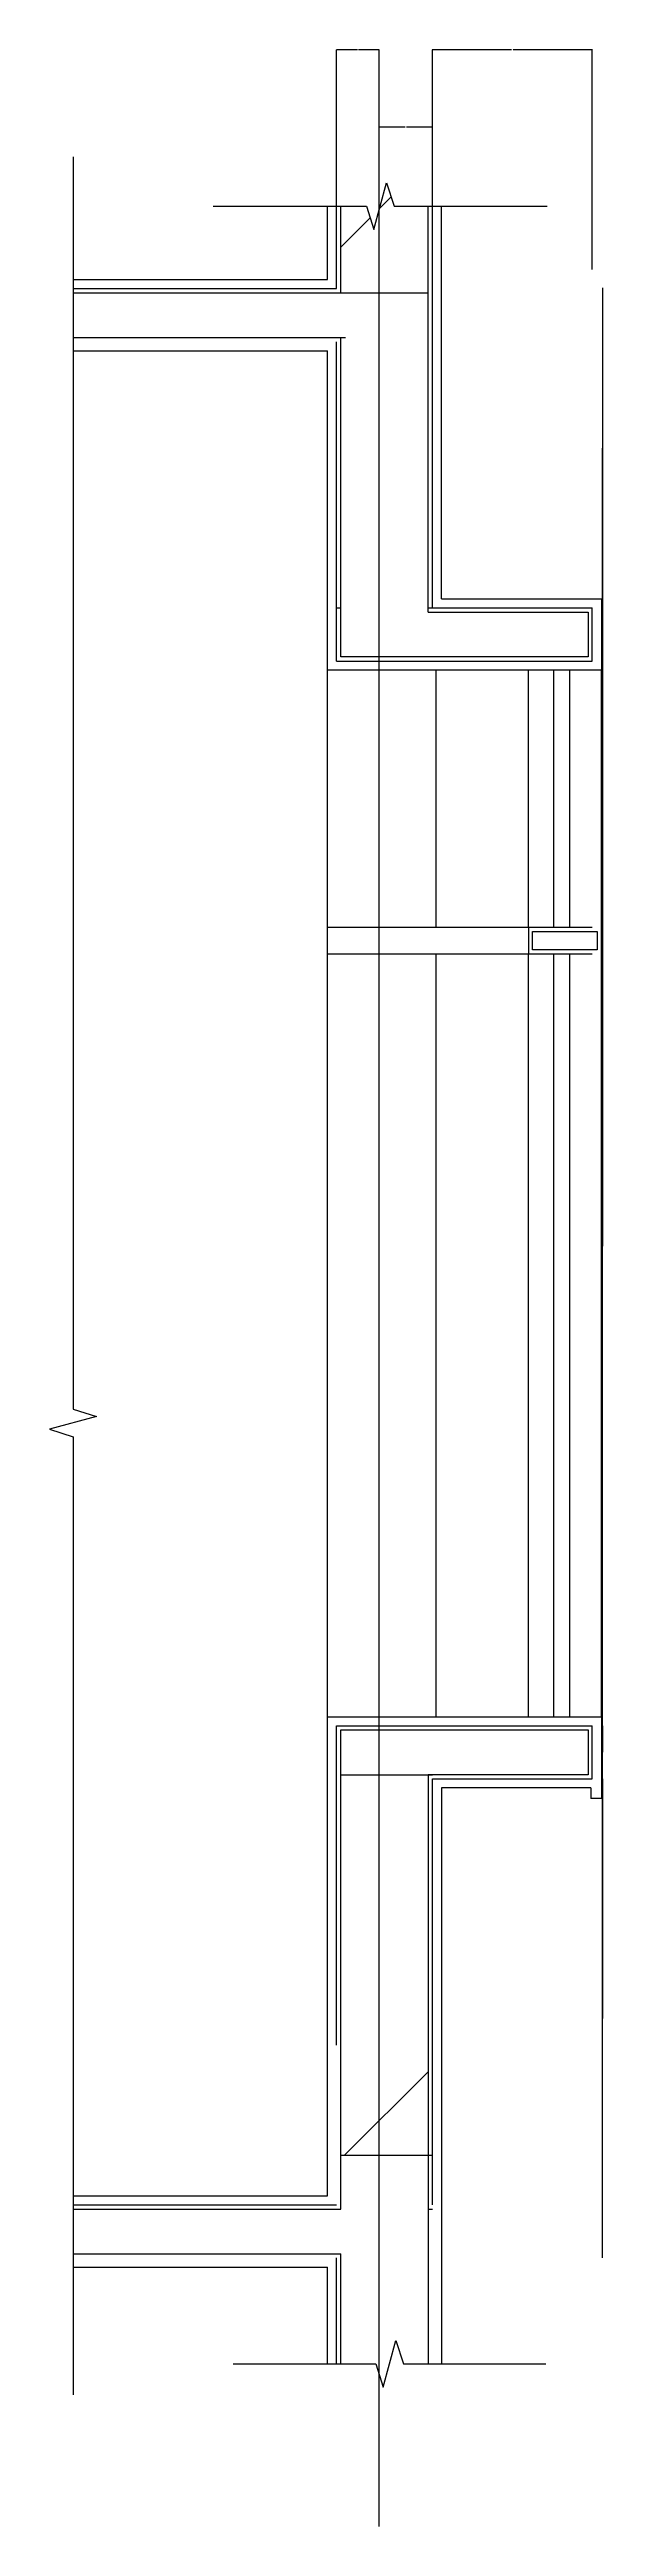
# Model space of a CAD drawing. Header units: metres. Extents: x -3162 to 6352, y -3306 to 1625.
# Drawn here: x -3162 to -2123, y -3306 to 1348 of the extents above; entities that cross this region are included whole.
import ezdxf

# ---------------------------------------------------------------- set-up
doc = ezdxf.new("R2010")
doc.units = ezdxf.units.M
for name, color, linetype in [('LM', 141, 'Continuous'), ('OTHER', 7, 'Continuous'), ('PUB_DIM', 3, 'Continuous'), ('PUB_WALL', 7, 'Continuous'), ('S_DOTE', 1, 'Continuous'), ('S_WALL', 7, 'Continuous')]:
    doc.layers.add(name, color=color, linetype=linetype)
doc.dimstyles.get("Standard").update_dxf_attribs({"dimtxt": 2.5, "dimasz": 2.5, "dimexe": 1.25, "dimexo": 0.625, "dimtad": 1, "dimcen": 2.5, "dimazin": 3, "dimtfac": 1, "dimtmove": 0, "dimatfit": 3})

# ---------------------------------------------------------------- blocks, each defined once
blk = doc.blocks.new('*D4')
for p, q in [((-2124.23, 298.47), (-2124.23, 248.47)), ((-2124.48, 248.47), (-2124.73, 248.47)), ((-2124.23, 198.47), (-2124.23, 248.47)), ((-2124.23, 248.47), (-2124.23, 248.47)), ((-2123.98, 248.47), (-2123.73, 248.47))]:
    blk.add_line(p, q)
at = {"layer": 'Defpoints'}
for p in [(-2124.23, 298.47), (-2124.23, 248.47), (-2124.23, 198.47)]:
    blk.add_point(p, dxfattribs=at)
at = {"layer": 'PUB_DIM', "insert": (-2124.23, 249.595), "char_height": 1, "attachment_point": 5}
blk.add_mtext('0', dxfattribs=at)
blk = doc.blocks.new('*D5')
for p, q in [((-2124.23, -1801.53), (-2124.23, -1851.53)), ((-2124.48, -1851.53), (-2124.73, -1851.53)), ((-2124.23, -1901.53), (-2124.23, -1851.53)), ((-2124.23, -1851.53), (-2124.23, -1851.53)), ((-2123.98, -1851.53), (-2123.73, -1851.53))]:
    blk.add_line(p, q)
at = {"layer": 'Defpoints'}
for p in [(-2124.23, -1801.53), (-2124.23, -1851.53), (-2124.23, -1901.53)]:
    blk.add_point(p, dxfattribs=at)
at = {"layer": 'PUB_DIM', "insert": (-2124.23, -1850.405), "char_height": 1, "attachment_point": 5}
blk.add_mtext('0', dxfattribs=at)
blk = doc.blocks.new('*D6')
for p, q in [((-2124.23, 900), (-2124.23, -900.77)), ((-2124.48, -900.77), (-2124.73, -900.77)), ((-2124.23, -2701.53), (-2124.23, -900.77)), ((-2124.23, -900.77), (-2124.23, -900.77)), ((-2123.98, -900.77), (-2123.73, -900.77))]:
    blk.add_line(p, q)
at = {"layer": 'Defpoints'}
for p in [(-2124.23, 900), (-2124.23, -900.77), (-2124.23, -2701.53)]:
    blk.add_point(p, dxfattribs=at)
at = {"layer": 'PUB_DIM', "insert": (-2124.23, -899.645), "char_height": 1, "attachment_point": 5}
blk.add_mtext('3500', dxfattribs=at)
blk = doc.blocks.new('*D8')
for p, q in [((-2295.13, 1346.97), (-2443.88, 1346.97)), ((-2443.63, 934.62), (-2443.63, 1346.97)), ((-2143.38, 1346.97), (-2292.13, 1346.97)), ((-2143.63, 934.62), (-2143.63, 1346.97))]:
    blk.add_line(p, q)
at = {"layer": 'Defpoints'}
for p in [(-2143.63, 1346.97), (-2443.63, 934.62), (-2143.63, 934.62)]:
    blk.add_point(p, dxfattribs=at)
at = {"layer": 'PUB_DIM', "insert": (-2293.63, 1346.97), "char_height": 1, "attachment_point": 5}
blk.add_mtext('300', dxfattribs=at)
blk = doc.blocks.new('*D9')
for p, q in [((-2495.13, 1201.81), (-2543.88, 1201.81)), ((-2543.63, 934.62), (-2543.63, 1201.81)), ((-2443.38, 1201.81), (-2492.13, 1201.81)), ((-2443.63, 934.62), (-2443.63, 1201.81))]:
    blk.add_line(p, q)
at = {"layer": 'Defpoints'}
for p in [(-2443.63, 1201.81), (-2543.63, 934.62), (-2443.63, 934.62)]:
    blk.add_point(p, dxfattribs=at)
at = {"layer": 'PUB_DIM', "insert": (-2493.63, 1201.81), "char_height": 1, "attachment_point": 5}
blk.add_mtext('100', dxfattribs=at)
blk = doc.blocks.new('*D10')
for p, q in [((-2584.63, 1346.97), (-2623.88, 1346.97)), ((-2623.63, 934.62), (-2623.63, 1346.97)), ((-2543.38, 1346.97), (-2582.63, 1346.97)), ((-2543.63, 934.62), (-2543.63, 1346.97))]:
    blk.add_line(p, q)
at = {"layer": 'Defpoints'}
for p in [(-2543.63, 1346.97), (-2623.63, 934.62), (-2543.63, 934.62)]:
    blk.add_point(p, dxfattribs=at)
at = {"layer": 'PUB_DIM', "insert": (-2583.63, 1346.97), "char_height": 1, "attachment_point": 5}
blk.add_mtext('80', dxfattribs=at)
blk = doc.blocks.new('*D17')
for p, q in [((-2124.23, 198.47), (-2124.23, -801.53)), ((-2124.48, -801.53), (-2124.73, -801.53)), ((-2124.23, -1801.53), (-2124.23, -801.53)), ((-2124.23, -801.53), (-2124.23, -801.53)), ((-2123.98, -801.53), (-2123.73, -801.53))]:
    blk.add_line(p, q)
at = {"layer": 'Defpoints'}
for p in [(-2124.23, 198.47), (-2124.23, -801.53), (-2124.23, -1801.53)]:
    blk.add_point(p, dxfattribs=at)
at = {"layer": 'PUB_DIM', "insert": (-2124.23, -800.405), "char_height": 1, "attachment_point": 5}
blk.add_mtext('0', dxfattribs=at)
blk = doc.blocks.new('*D18')
for p, q in [((-2124.23, -1901.53), (-2124.23, -2351.53)), ((-2124.48, -2351.53), (-2124.73, -2351.53)), ((-2124.23, -2801.53), (-2124.23, -2351.53)), ((-2124.23, -2351.53), (-2124.23, -2351.53)), ((-2123.98, -2351.53), (-2123.73, -2351.53))]:
    blk.add_line(p, q)
at = {"layer": 'Defpoints'}
for p in [(-2124.23, -1901.53), (-2124.23, -2351.53), (-2124.23, -2801.53)]:
    blk.add_point(p, dxfattribs=at)
at = {"layer": 'PUB_DIM', "insert": (-2124.23, -2350.405), "char_height": 1, "attachment_point": 5}
blk.add_mtext('900', dxfattribs=at)
blk = doc.blocks.new('*D39')
for p, q in [((-2124.23, 898.47), (-2124.23, 598.47)), ((-2124.48, 598.47), (-2124.73, 598.47)), ((-2124.23, 298.47), (-2124.23, 598.47)), ((-2124.23, 598.47), (-2124.23, 598.47)), ((-2123.98, 598.47), (-2123.73, 598.47))]:
    blk.add_line(p, q)
at = {"layer": 'Defpoints'}
for p in [(-2124.23, 898.47), (-2124.23, 598.47), (-2124.23, 298.47)]:
    blk.add_point(p, dxfattribs=at)
at = {"layer": 'PUB_DIM', "insert": (-2124.23, 599.595), "char_height": 1, "attachment_point": 5}
blk.add_mtext('500', dxfattribs=at)

msp = doc.modelspace()

# ---------------------------------------------------------------- hatches: boundary and pattern name
at = {"layer": 'LM'}
h = msp.add_hatch(dxfattribs=at)
h.set_pattern_fill('ANSI31', scale=400)
h.paths.add_polyline_path([(-2553.62, 1009.43), (-2567.62, 1053.43), (-2615.63, 1053.43), (-2615.63, 890.47), (-2451.63, 890.47), (-2451.63, 1053.43), (-2515.62, 1053.43), (-2529.62, 1097.43)])
h = msp.add_hatch(dxfattribs=at)
h.set_pattern_fill('ANSI31', scale=400)
h.paths.add_polyline_path([(-2451.63, -1893.53), (-2543.63, -1893.53), (-2543.63, -2608.59), (-2451.63, -2608.59)])
h.paths.add_polyline_path([(-2615.63, -2608.59), (-2543.63, -2608.59), (-2543.63, -1893.53), (-2615.63, -1893.53)])

# ---------------------------------------------------------------- linework, layer by layer
for p, q in [((-2640.63, 915.47), (-2640.63, 1053.43)), ((-2426.63, 315.47), (-2426.63, 1053.43)), ((-3118.36, 915.47), (-2640.63, 915.47)), ((-3118.36, 781.47), (-2640.63, 781.47)), ((-2640.63, 298.47), (-2640.63, 781.47)), ((-2640.63, 181.47), (-2640.63, 315.47)), ((-2426.63, 315.47), (-2126.63, 315.47)), ((-2126.63, 315.47), (-2126.63, 181.47)), ((-2640.63, -2684.53), (-2640.63, 181.47)), ((-2126.63, 181.47), (-2640.63, 181.47)), ((-2436.42, -301.53), (-2436.42, 181.47)), ((-2263.63, -301.53), (-2263.63, 181.47)), ((-2215.77, -301.53), (-2215.77, 181.47)), ((-2185.86, -301.53), (-2185.86, 181.47)), ((-2126.63, -301.53), (-2126.63, 181.47)), ((-2640.63, -301.53), (-2263.63, -301.53)), ((-2640.63, -351.53), (-2263.63, -351.53)), ((-2436.42, -1784.53), (-2436.42, -351.53)), ((-2263.63, -1784.53), (-2263.63, -351.53)), ((-2215.77, -1784.53), (-2215.77, -351.53)), ((-2185.86, -1784.53), (-2185.86, -351.53)), ((-2126.63, -1784.53), (-2126.63, -351.53)), ((-2640.63, -1784.53), (-2126.63, -1784.53)), ((-2126.63, -1784.53), (-2126.63, -1918.53)), ((-2146.63, -1918.53), (-2426.63, -1918.53)), ((-2426.63, -1918.53), (-2426.63, -3001.53)), ((-2146.63, -1918.53), (-2146.63, -1938.53)), ((-2126.63, -1938.53), (-2146.63, -1938.53)), ((-2126.63, -1918.53), (-2126.63, -1938.53)), ((-3118.36, -2684.53), (-2640.63, -2684.53)), ((-3118.36, -2818.53), (-2640.63, -2818.53)), ((-2640.63, -3001.53), (-2640.63, -2818.53))]:
    msp.add_line(p, q, dxfattribs=at)
at = {"layer": 'OTHER'}
for p, q in [((-3118.36, 1146.34), (-3118.36, -1206.59)), ((-2553.62, 1009.43), (-2529.62, 1097.43)), ((-2529.62, 1097.43), (-2515.62, 1053.43)), ((-2855.02, 1053.43), (-2567.62, 1053.43)), ((-2567.62, 1053.43), (-2553.62, 1009.43)), ((-2515.62, 1053.43), (-2228.21, 1053.43)), ((-3118.36, -1206.59), (-3074.36, -1220.59)), ((-3074.36, -1220.59), (-3162.36, -1244.59)), ((-3162.36, -1244.59), (-3118.36, -1258.59)), ((-3118.36, -1258.59), (-3118.36, -3058.57)), ((-2536.08, -3044.29), (-2512.08, -2956.29)), ((-2512.08, -2956.29), (-2498.08, -3000.29)), ((-2817.59, -3000.29), (-2550.08, -3000.29)), ((-2550.08, -3000.29), (-2536.08, -3044.29)), ((-2498.08, -3000.29), (-2230.56, -3000.29))]:
    msp.add_line(p, q, dxfattribs=at)
at = {"layer": 'PUB_WALL'}
for points in [[(-3118.36, 890.47), (-2615.63, 890.47), (-2615.63, 1053.43)], [(-2451.63, 290.47), (-2451.63, 1053.43)], [(-2615.63, 890.47), (-2451.63, 890.47)], [(-3118.36, 806.47), (-2607.1, 806.47)], [(-2615.63, 206.47), (-2615.63, 806.47)], [(-2451.63, 290.47), (-2151.63, 290.47), (-2151.63, 206.47), (-2615.63, 206.47), (-2615.63, 290.47)], [(-3118.36, -2709.53), (-2615.63, -2709.53), (-2615.63, -1809.53), (-2151.63, -1809.53), (-2151.63, -1893.53), (-2451.63, -1893.53), (-2451.63, -3001.53)], [(-2615.63, -1893.53), (-2443.63, -1893.53)], [(-2615.63, -2608.59), (-2443.63, -2608.59)], [(-2451.63, -2709.53), (-2443.63, -2709.53)], [(-3118.36, -2793.53), (-2615.63, -2793.53)], [(-2615.63, -3001.53), (-2615.63, -2793.53)]]:
    msp.add_lwpolyline(points, dxfattribs=at)
msp.add_lwpolyline([(-2255.63, -343.53), (-2255.63, -309.53), (-2134.63, -309.53), (-2134.63, -343.53)], close=True, dxfattribs=at)
at = {"layer": 'S_DOTE'}
msp.add_line((-2543.63, -3305.95), (-2543.63, 1164.07), dxfattribs=at)
at = {"layer": 'S_WALL'}
for p, q in [((-2623.63, 898.47), (-2623.63, 1053.43)), ((-2443.63, 298.47), (-2443.63, 1053.43)), ((-3118.36, 898.47), (-2623.63, 898.47)), ((-2623.63, 198.47), (-2623.63, 798.47)), ((-2623.63, 298.47), (-2615.63, 298.47)), ((-2451.63, 298.47), (-2143.63, 298.47)), ((-2143.63, 198.47), (-2143.63, 298.47)), ((-2623.63, 198.47), (-2143.63, 198.47)), ((-2263.63, -301.53), (-2143.63, -301.53)), ((-2263.63, -301.53), (-2263.63, -351.53)), ((-2126.63, -351.53), (-2126.63, -301.53)), ((-2263.63, -351.53), (-2143.63, -351.53)), ((-2623.63, -1801.53), (-2143.63, -1801.53)), ((-2623.63, -2401.53), (-2623.63, -1801.53)), ((-2143.63, -1901.53), (-2143.63, -1801.53)), ((-2443.63, -1901.53), (-2143.63, -1901.53)), ((-2443.63, -2701.53), (-2443.63, -1901.53)), ((-3118.36, -2701.53), (-2623.63, -2701.53)), ((-2623.63, -3001.53), (-2623.63, -2801.53))]:
    msp.add_line(p, q, dxfattribs=at)

# ---------------------------------------------------------------- dimensions: what is measured, and where the dimension line sits
at = {"layer": 'PUB_DIM'}
for base, p1, p2, picture, middle in [((-2543.63, 1346.97), (-2543.63, 934.62), (-2623.63, 934.62), '*D10', (-2583.63, 1346.97)), ((-2143.63, 1346.97), (-2143.63, 934.62), (-2443.63, 934.62), '*D8', (-2293.63, 1346.97)), ((-2443.63, 1201.81), (-2443.63, 934.62), (-2543.63, 934.62), '*D9', (-2493.63, 1201.81)), ((-2124.23, 248.47), (-2124.23, 298.47), (-2124.23, 198.47), '*D4', (-2124.23, 249.595)), ((-2124.23, -801.53), (-2124.23, 198.47), (-2124.23, -1801.53), '*D17', (-2124.23, -800.405)), ((-2124.23, -1851.53), (-2124.23, -1801.53), (-2124.23, -1901.53), '*D5', (-2124.23, -1850.405))]:
    dim = msp.add_linear_dim(base=base, p1=p1, p2=p2, dimstyle='Standard', dxfattribs=at)
    dim.commit()
    dim.dimension.update_dxf_attribs({"geometry": picture, "text_midpoint": middle})
for base, p1, p2, text, picture, middle in [((-2124.23, -900.77), (-2124.23, 900), (-2124.23, -2701.53), '3500', '*D6', (-2124.23, -899.645)), ((-2124.23, 598.47), (-2124.23, 898.47), (-2124.23, 298.47), '500', '*D39', (-2124.23, 599.595)), ((-2124.23, -2351.53), (-2124.23, -1901.53), (-2124.23, -2801.53), '900', '*D18', (-2124.23, -2350.405))]:
    dim = msp.add_linear_dim(base=base, p1=p1, p2=p2, text=text, dimstyle='Standard', dxfattribs=at)
    dim.commit()
    dim.dimension.update_dxf_attribs({"geometry": picture, "text_midpoint": middle})

doc.saveas('drawing.dxf')
